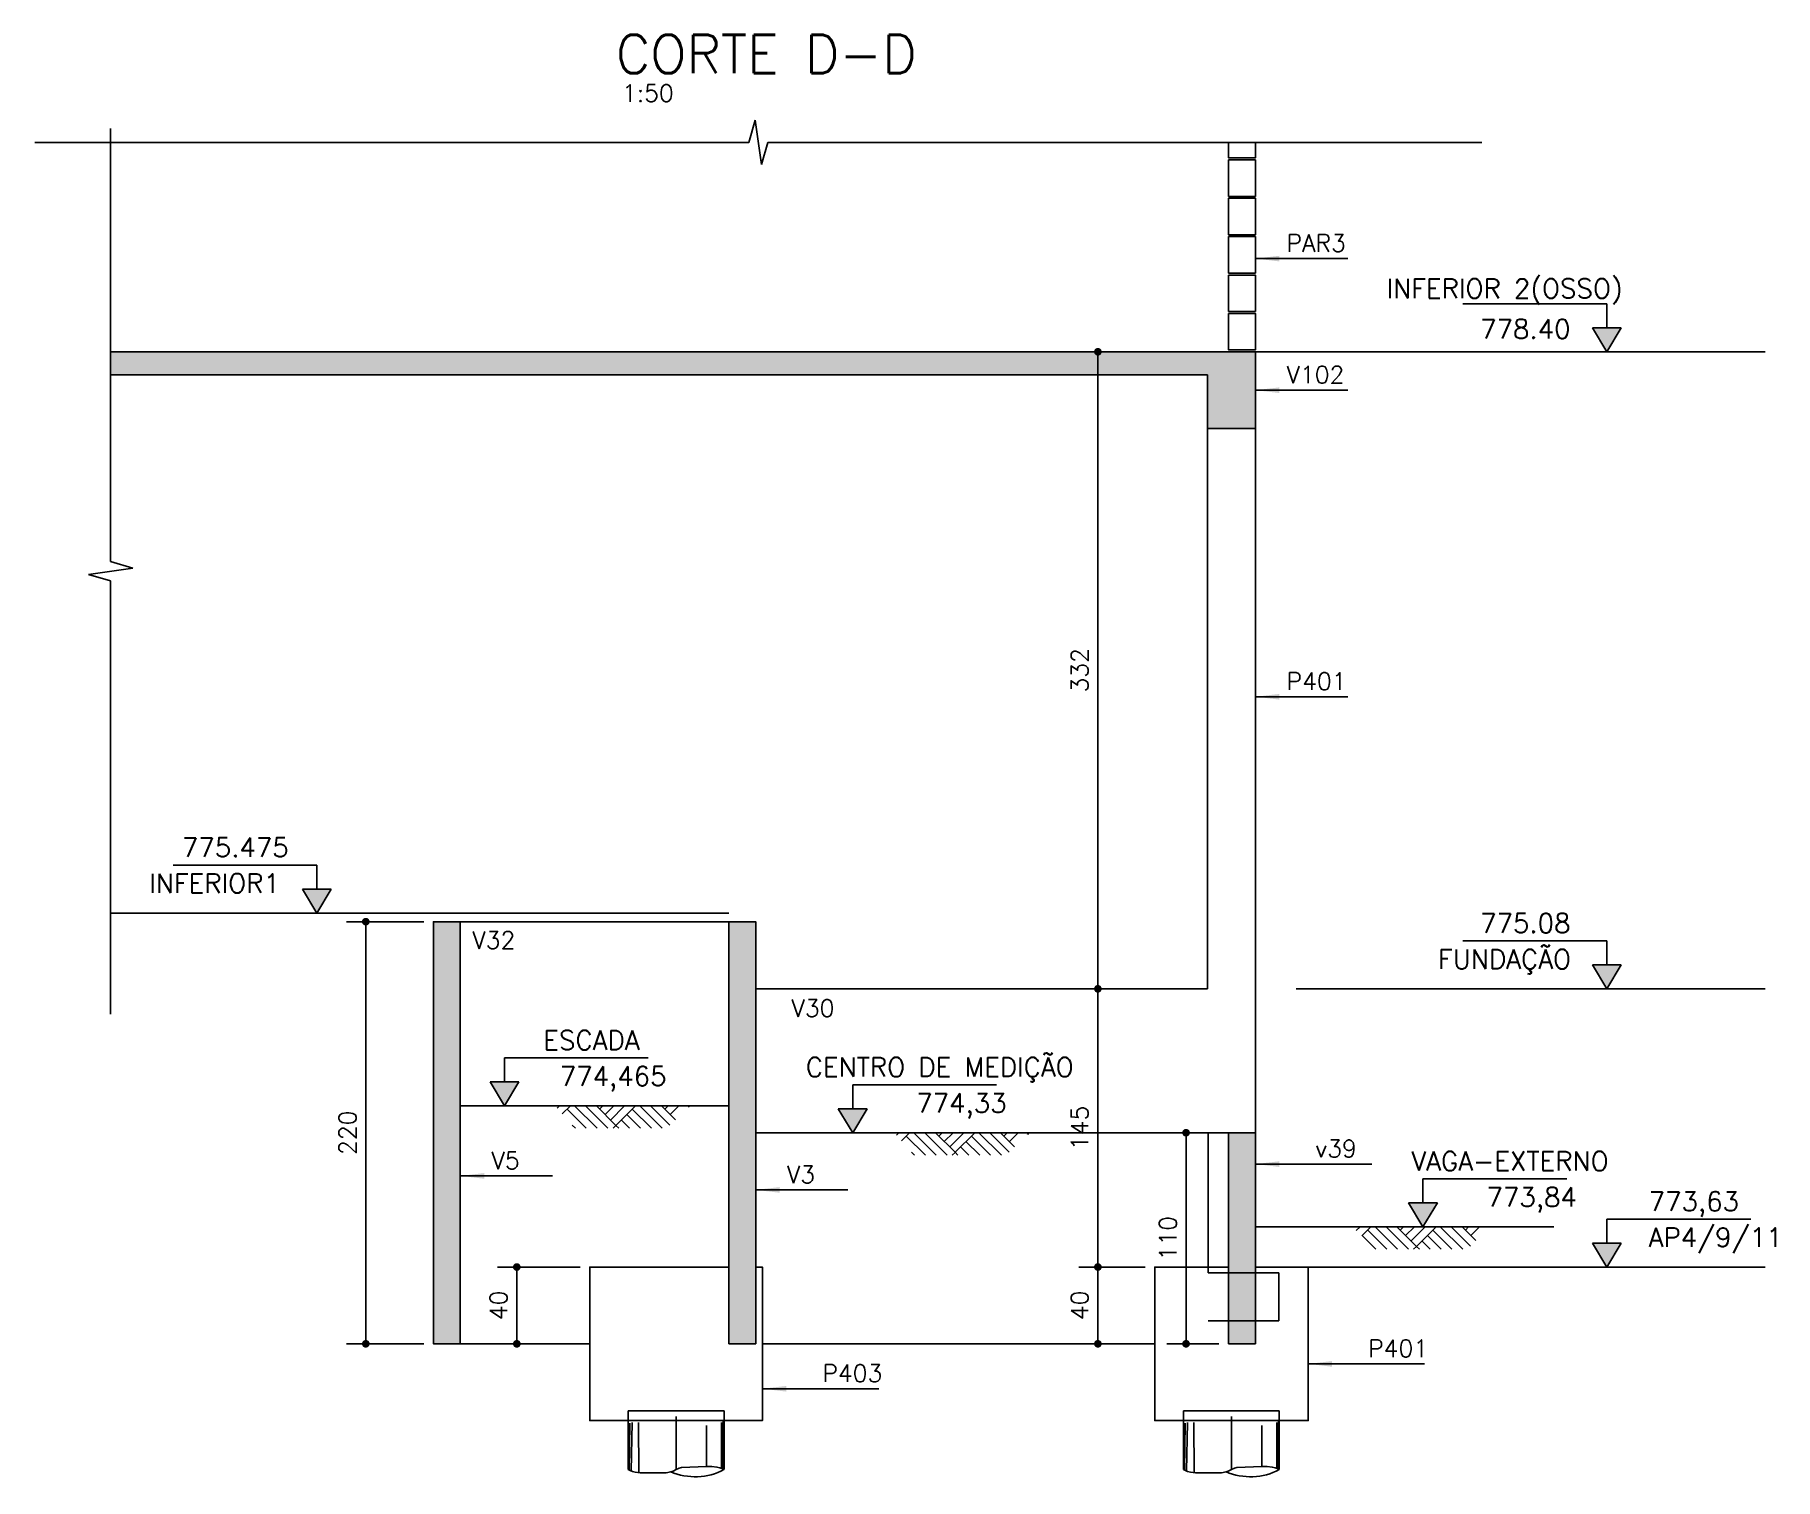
# Model space of a CAD drawing. Extents: x -39962 to 15224, y 23445 to 41277.
# Drawn here: x 12441 to 13348, y 27399 to 28151 of the extents above; entities that cross this region are included whole.
import ezdxf
from ezdxf.enums import TextEntityAlignment as Align

# ---------------------------------------------------------------- set-up
doc = ezdxf.new("R2010")
doc.units = 0
doc.layers.get('0').update_dxf_attribs({"linetype": 'CONTINUOUS'})
doc.layers.get('Defpoints').update_dxf_attribs({"linetype": 'CONTINUOUS'})
for name, color, linetype in [('COTA', 1, 'CONTINUOUS'), ('H2', 252, 'CONTINUOUS'), ('H6', 1, 'CONTINUOUS'), ('LINHA_FINA', 1, 'CONTINUOUS'), ('LINHA_NIVEL', 210, 'CONTINUOUS'), ('PENA_1', 1, 'CONTINUOUS'), ('PENA_2', 2, 'CONTINUOUS'), ('PENA_3', 3, 'CONTINUOUS'), ('T1', 2, 'CONTINUOUS'), ('T3', 4, 'CONTINUOUS'), ('TEXTO', 3, 'CONTINUOUS')]:
    doc.layers.add(name, color=color, linetype=linetype)
doc.styles.add('COTA', font='romans.shx')
doc.styles.add('TEXTO', font='romans.shx', dxfattribs={"height": 10})
doc.styles.add('Texto1', font='romans.shx', dxfattribs={"height": 9})
doc.styles.add('Texto3', font='romans.shx', dxfattribs={"height": 20})
doc.dimstyles.new('forma', dxfattribs={"dimscale": 5, "dimtxt": 1.8, "dimasz": 0.8, "dimexe": 2, "dimexo": 1, "dimgap": 1, "dimtad": 1, "dimdec": 1, "dimzin": 9, "dimdsep": 46, "dimtxsty": 'COTA', "dimblk1": 'DOT', "dimblk2": 'DOT', "dimsah": 1, "dimcen": 0, "dimdle": 1, "dimclrd": 256, "dimclre": 256, "dimclrt": 2, "dimadec": 0, "dimazin": 0, "dimtfac": 1, "dimtdec": 0, "dimtmove": 0, "dimatfit": 3, "dimfxl": 1, "dimtolj": 1, "dimtzin": 0, "dimarcsym": 0})

msp = doc.modelspace()

# ---------------------------------------------------------------- texts
at = {"layer": 'T1', "style": 'Texto1'}
for s, p in [('1:50', (12746.82, 28116.51)), ('PAR3', (13093.34, 28038.38)), ('V102', (13093.34, 27969.79)), ('P401', (13093.34, 27810.02)), ('V32', (12668.86, 27675.1)), ('V30', (12835.22, 27639.64)), ('v39', (13108.31, 27566.46)), ('V5', (12678.84, 27560.3)), ('V3', (12832.84, 27553)), ('P401', (13135.81, 27462.33)), ('P403', (12851.31, 27449.38))]:
    msp.add_text(s, height=9, dxfattribs=at).set_placement(p)
at = {"layer": 'T3', "style": 'Texto3'}
msp.add_text('CORTE D-D', height=20, dxfattribs=at).set_placement((12743.59, 28131.41))

# ---------------------------------------------------------------- blocks, each defined once
blk = doc.blocks.new('elevação')
at = {"layer": 'LINHA_FINA', "linetype": 'Continuous'}
blk.add_hatch(color=256, dxfattribs=at).paths.add_polyline_path([(1.5, 2.5), (-1.5, 2.5), (0, 0)])
at = {"layer": 'LINHA_FINA'}
for p, q in [((0, 5), (-15, 5)), ((0, 5), (0, 2.5)), ((-1.5, 2.5), (0, 0)), ((1.5, 2.5), (-1.5, 2.5)), ((0, 0), (1.5, 2.5))]:
    blk.add_line(p, q, dxfattribs=at)
at = {"layer": 'TEXTO', "linetype": 'Continuous', "style": 'TEXTO'}
for p in [(-8.5, 5.25), (-8.5, 1.5)]:
    blk.add_attdef('XXXX.XX', text='', height=2, dxfattribs=at).set_placement(p, align=Align.BOTTOM_CENTER)
blk = doc.blocks.new('ss')
at = {"layer": 'LINHA_FINA'}
blk.add_solid([(0, 0), (-2.5, -0.29), (-2.5, 0.3)], dxfattribs=at)
blk = doc.blocks.new('interrup')
at = {"layer": 'LINHA_FINA'}
for p, q in [((-1, 0), (-0.33, 2.31)), ((0.33, -2.31), (-0.33, 2.31)), ((1, 0), (0.33, -2.31))]:
    blk.add_line(p, q, dxfattribs=at)
blk = doc.blocks.new('_Dot')
at = {"color": 0, "linetype": 'ByBlock', "lineweight": -2}
blk.add_line((-0.5, 0), (-1, 0), dxfattribs=at)
at = {"color": 0, "linetype": 'ByBlock', "const_width": 0.5}
blk.add_lwpolyline([(-0.25, 0, 1), (0.25, 0, 1)], format="xyb", close=True, dxfattribs=at)
blk = doc.blocks.new('*D55')
at = {"layer": 'COTA', "lineweight": -2, "transparency": 16777216}
for p, q in [((13019.56, 27509.22), (12984.93, 27509.22)), ((12994.93, 27505.22), (12994.93, 27473.22)), ((13019.56, 27469.22), (12984.93, 27469.22))]:
    blk.add_line(p, q, dxfattribs=at)
at = {"layer": 'Defpoints', "color": 0, "transparency": 16777216}
for p in [(13024.56, 27509.22), (12994.93, 27469.22), (13024.56, 27469.22)]:
    blk.add_point(p, dxfattribs=at)
at = {"layer": 'COTA', "lineweight": -2, "transparency": 16777216, "xscale": 4, "yscale": 4, "zscale": 4}
for p, rotation in [((12994.93, 27509.22), 90), ((12994.93, 27469.22), 270)]:
    blk.add_blockref('_Dot', p, dxfattribs=dict(at, rotation=rotation))
at = {"layer": 'COTA', "color": 2, "transparency": 16777216, "insert": (12985.43, 27489.22), "char_height": 9, "attachment_point": 5, "rotation": 90, "style": 'COTA'}
blk.add_mtext('\\A1;40 ', dxfattribs=at)
blk = doc.blocks.new('*D56')
at = {"layer": 'COTA', "lineweight": -2, "transparency": 16777216}
for p, q in [((12725.06, 27509.22), (12682.01, 27509.22)), ((12692.01, 27473.22), (12692.01, 27505.22)), ((12707.43, 27469.22), (12682.01, 27469.22))]:
    blk.add_line(p, q, dxfattribs=at)
at = {"layer": 'Defpoints', "color": 0, "transparency": 16777216}
for p in [(12692.01, 27509.22), (12730.06, 27509.22), (12712.43, 27469.22)]:
    blk.add_point(p, dxfattribs=at)
at = {"layer": 'COTA', "lineweight": -2, "transparency": 16777216, "xscale": 4, "yscale": 4, "zscale": 4}
for p, rotation in [((12692.01, 27509.22), 90), ((12692.01, 27469.22), 270)]:
    blk.add_blockref('_Dot', p, dxfattribs=dict(at, rotation=rotation))
at = {"layer": 'COTA', "color": 2, "transparency": 16777216, "insert": (12682.51, 27489.22), "char_height": 9, "attachment_point": 5, "rotation": 90, "style": 'COTA'}
blk.add_mtext('\\A1;40 ', dxfattribs=at)
blk = doc.blocks.new('*D57')
at = {"layer": 'COTA', "lineweight": -2, "transparency": 16777216}
for p, q in [((13001.08, 27654.22), (12984.93, 27654.22)), ((12994.93, 27513.22), (12994.93, 27650.22)), ((13019.56, 27509.22), (12984.93, 27509.22))]:
    blk.add_line(p, q, dxfattribs=at)
at = {"layer": 'Defpoints', "color": 0, "transparency": 16777216}
for p in [(12994.93, 27654.22), (13006.08, 27654.22), (13024.56, 27509.22)]:
    blk.add_point(p, dxfattribs=at)
at = {"layer": 'COTA', "lineweight": -2, "transparency": 16777216, "xscale": 4, "yscale": 4, "zscale": 4}
for p, rotation in [((12994.93, 27654.22), 90), ((12994.93, 27509.22), 270)]:
    blk.add_blockref('_Dot', p, dxfattribs=dict(at, rotation=rotation))
at = {"layer": 'COTA', "color": 2, "transparency": 16777216, "insert": (12985.43, 27581.72), "char_height": 9, "attachment_point": 5, "rotation": 90, "style": 'COTA'}
blk.add_mtext('\\A1;145 ', dxfattribs=at)
blk = doc.blocks.new('*D58')
at = {"layer": 'COTA', "lineweight": -2, "transparency": 16777216}
for p, q in [((12994.16, 27986.22), (12984.93, 27986.22)), ((12994.93, 27658.22), (12994.93, 27982.22)), ((13011, 27654.22), (12984.93, 27654.22))]:
    blk.add_line(p, q, dxfattribs=at)
at = {"layer": 'Defpoints', "color": 0, "transparency": 16777216}
for p in [(12994.93, 27986.22), (12999.16, 27986.22), (13016, 27654.22)]:
    blk.add_point(p, dxfattribs=at)
at = {"layer": 'COTA', "lineweight": -2, "transparency": 16777216, "xscale": 4, "yscale": 4, "zscale": 4}
for p, rotation in [((12994.93, 27986.22), 90), ((12994.93, 27654.22), 270)]:
    blk.add_blockref('_Dot', p, dxfattribs=dict(at, rotation=rotation))
at = {"layer": 'COTA', "color": 2, "transparency": 16777216, "insert": (12985.43, 27820.22), "char_height": 9, "attachment_point": 5, "rotation": 90, "style": 'COTA'}
blk.add_mtext('\\A1;332 ', dxfattribs=at)
blk = doc.blocks.new('A$Cfeb4b014')
at = {"layer": 'PENA_1'}
for p, q in [((0, 29.32), (58.33, 29.32)), ((54.17, 34.32), (4.17, 34.32)), ((4.17, 34.32), (4.17, 29.08)), ((4.17, 29.08), (4.17, 3.74)), ((4.73, 3.48), (5.06, 28.02)), ((5.83, 3.01), (6.33, 28.35)), ((9.85, 2.02), (9.62, 28.24)), ((29.22, 31.38), (29.17, 3.75)), ((52.89, 4.33), (52.88, 28.35)), ((53.77, 3.93), (53.77, 29.56)), ((54.17, 29.08), (54.17, 34.32)), ((54.17, 3.75), (54.17, 29.08)), ((45.1, 5.37), (45.09, 26.7))]:
    blk.add_line(p, q, dxfattribs=at)
for points in [[(4.17, 3.74), (5.29, 3.22), (6.38, 2.81), (7.9, 2.38), (10.44, 2.03), (23.96, 2.12), (26.4, 2.63), (27.58, 3.03), (29.17, 3.75)], [(54.17, 3.75), (53.05, 4.27), (51.96, 4.68), (50.44, 5.11), (47.89, 5.46), (45.1, 5.37), (31.94, 4.86), (30.76, 4.46), (29.17, 3.75)]]:
    blk.add_lwpolyline(points, dxfattribs=at)
blk.add_arc((39.12, 32.09), 32.09, 246.63435, 297.96273, dxfattribs=at)
blk = doc.blocks.new('*D129')
at = {"layer": 'COTA', "lineweight": -2, "transparency": 16777216}
for p, q in [((13051.53, 27579.22), (13030.91, 27579.22)), ((13040.91, 27473.22), (13040.91, 27575.22)), ((13058.06, 27469.22), (13030.91, 27469.22))]:
    blk.add_line(p, q, dxfattribs=at)
at = {"layer": 'Defpoints', "color": 0, "transparency": 16777216}
for p in [(13040.91, 27579.22), (13056.53, 27579.22), (13063.06, 27469.22)]:
    blk.add_point(p, dxfattribs=at)
at = {"layer": 'COTA', "lineweight": -2, "transparency": 16777216, "xscale": 4, "yscale": 4, "zscale": 4}
for p, rotation in [((13040.91, 27579.22), 90), ((13040.91, 27469.22), 270)]:
    blk.add_blockref('_Dot', p, dxfattribs=dict(at, rotation=rotation))
at = {"layer": 'COTA', "color": 2, "transparency": 16777216, "insert": (13031.41, 27524.22), "char_height": 9, "attachment_point": 5, "rotation": 90, "style": 'COTA'}
blk.add_mtext('\\A1;110 ', dxfattribs=at)
blk = doc.blocks.new('*D130')
at = {"layer": 'COTA', "lineweight": -2, "transparency": 16777216}
for p, q in [((12643.56, 27689.22), (12603.28, 27689.22)), ((12613.28, 27473.22), (12613.28, 27685.22)), ((12643.56, 27469.22), (12603.28, 27469.22))]:
    blk.add_line(p, q, dxfattribs=at)
at = {"layer": 'Defpoints', "color": 0, "transparency": 16777216}
for p in [(12613.28, 27689.22), (12648.56, 27689.22), (12648.56, 27469.22)]:
    blk.add_point(p, dxfattribs=at)
at = {"layer": 'COTA', "lineweight": -2, "transparency": 16777216, "xscale": 4, "yscale": 4, "zscale": 4}
for p, rotation in [((12613.28, 27689.22), 90), ((12613.28, 27469.22), 270)]:
    blk.add_blockref('_Dot', p, dxfattribs=dict(at, rotation=rotation))
at = {"layer": 'COTA', "color": 2, "transparency": 16777216, "insert": (12603.78, 27579.22), "char_height": 9, "attachment_point": 5, "rotation": 90, "style": 'COTA'}
blk.add_mtext('\\A1;220 ', dxfattribs=at)

# ---------------------------------------------------------------- dimensions: what is measured, and where the dimension line sits
at = {"layer": 'COTA'}
for base, p1, p2, override, picture, middle in [((12994.93, 27986.22), (13016, 27654.22), (12999.16, 27986.22), {"dimpost": ' ', "dimtmove": 1}, '*D58', (12985.43, 27820.22)), ((12613.28, 27689.22), (12648.56, 27469.22), (12648.56, 27689.22), {"dimpost": ' '}, '*D130', (12603.78, 27579.22)), ((12994.93, 27654.22), (13024.56, 27509.22), (13006.08, 27654.22), {"dimpost": ' ', "dimtmove": 1}, '*D57', (12985.43, 27581.72)), ((13040.91, 27579.22), (13063.06, 27469.22), (13056.53, 27579.22), {"dimpost": ' '}, '*D129', (13031.41, 27524.22)), ((12692.01, 27509.22), (12712.43, 27469.22), (12730.06, 27509.22), {"dimpost": ' '}, '*D56', (12682.51, 27489.22)), ((12994.93, 27469.22), (13024.56, 27509.22), (13024.56, 27469.22), {"dimpost": ' '}, '*D55', (12985.43, 27489.22))]:
    dim = msp.add_linear_dim(base=base, p1=p1, p2=p2, angle=90, dimstyle='forma', override=override, dxfattribs=at)
    dim.commit()
    dim.dimension.update_dxf_attribs({"geometry": picture, "text_midpoint": middle})

# ---------------------------------------------------------------- hatches: boundary and pattern name
at = {"layer": 'H2'}
for points in [[(13077.06, 27986.22), (12480.23, 27986.22), (12480.23, 27974.26), (13052.06, 27974.26), (13052.06, 27946.22), (13077.06, 27946.22)], [(12662.56, 27689.22), (12648.56, 27689.22), (12648.56, 27469.22), (12662.56, 27469.22)], [(12816.56, 27469.22), (12816.56, 27689.22), (12802.56, 27689.22), (12802.56, 27469.22)], [(13077.06, 27579.22), (13063.06, 27579.22), (13063.06, 27469.22), (13077.06, 27469.22)]]:
    msp.add_hatch(color=256, dxfattribs=at).paths.add_polyline_path(points)
at = {"layer": 'H6'}
h = msp.add_hatch(dxfattribs=at)
h.set_pattern_fill('AR-PARQ1', color=256, scale=2, angle=45, style=0)
h.set_pattern_definition([(135, (-103.06, -96), (-33.941125, 0), [24, -24]), (135, (-100.232, -93.172), (-33.941125, 0), [24, -24]), (135, (-97.404, -90.343), (-33.941125, 0), [24, -24]), (135, (-94.576, -87.515), (-33.941125, 0), [24, -24]), (135, (-91.747, -84.686), (-33.941125, 0), [24, -24]), (135, (-88.919, -81.858), (-33.941125, 0), [24, -24]), (135, (-86.09, -79.03), (-33.941125, 0), [24, -24]), (45, (-120.031, -79.03), (33.941125, 0), [24, -24]), (45, (-122.86, -76.2), (33.941125, 0), [24, -24]), (45, (-125.688, -73.373), (33.941125, 0), [24, -24]), (45, (-128.517, -70.544), (33.941125, 0), [24, -24]), (45, (-131.345, -67.716), (33.941125, 0), [24, -24]), (45, (-134.173, -64.887), (33.941125, 0), [24, -24]), (45, (-137.002, -62.06), (33.941125, 0), [24, -24])])
h.paths.add_polyline_path([(12711.99, 27593.22), (12782.19, 27593.22), (12770.18, 27581.52), (12722.35, 27581.52)])
h = msp.add_hatch(dxfattribs=at)
h.set_pattern_fill('AR-PARQ1', color=256, scale=2, angle=45, style=0)
h.set_pattern_definition([(135, (73.766, -110), (-33.941125, 0), [24, -24]), (135, (76.594, -107.172), (-33.941125, 0), [24, -24]), (135, (79.423, -104.343), (-33.941125, 0), [24, -24]), (135, (82.25, -101.515), (-33.941125, 0), [24, -24]), (135, (85.08, -98.686), (-33.941125, 0), [24, -24]), (135, (87.908, -95.858), (-33.941125, 0), [24, -24]), (135, (90.736, -93.03), (-33.941125, 0), [24, -24]), (45, (56.795, -93.03), (33.941125, 0), [24, -24]), (45, (53.967, -90.2), (33.941125, 0), [24, -24]), (45, (51.138, -87.373), (33.941125, 0), [24, -24]), (45, (48.31, -84.544), (33.941125, 0), [24, -24]), (45, (45.481, -81.716), (33.941125, 0), [24, -24]), (45, (42.653, -78.887), (33.941125, 0), [24, -24]), (45, (39.825, -76.06), (33.941125, 0), [24, -24])])
h.paths.add_polyline_path([(12888.82, 27579.22), (12959.02, 27579.22), (12947.01, 27567.52), (12899.18, 27567.52)])
h = msp.add_hatch(dxfattribs=at)
h.set_pattern_fill('AR-PARQ1', color=256, scale=2, angle=45, style=0)
h.set_pattern_definition([(135, (314.297, -159), (-33.941125, 0), [24, -24]), (135, (317.125, -156.172), (-33.941125, 0), [24, -24]), (135, (319.954, -153.343), (-33.941125, 0), [24, -24]), (135, (322.782, -150.515), (-33.941125, 0), [24, -24]), (135, (325.61, -147.686), (-33.941125, 0), [24, -24]), (135, (328.44, -144.858), (-33.941125, 0), [24, -24]), (135, (331.267, -142.03), (-33.941125, 0), [24, -24]), (45, (297.326, -142.03), (33.941125, 0), [24, -24]), (45, (294.498, -139.2), (33.941125, 0), [24, -24]), (45, (291.67, -136.373), (33.941125, 0), [24, -24]), (45, (288.84, -133.544), (33.941125, 0), [24, -24]), (45, (286.012, -130.716), (33.941125, 0), [24, -24]), (45, (283.184, -127.887), (33.941125, 0), [24, -24]), (45, (280.356, -125.06), (33.941125, 0), [24, -24])])
h.paths.add_polyline_path([(13127.52, 27530.22), (13198.86, 27530.22), (13187.54, 27518.52), (13139.71, 27518.52)])

# ---------------------------------------------------------------- linework, layer by layer
at = {"layer": 'COTA'}
for p, q in [((13052.45, 27579.22), (13052.45, 27506.22)), ((13052.45, 27506.22), (13089.2, 27506.22)), ((13089.2, 27506.22), (13089.2, 27481.22)), ((13089.2, 27481.22), (13052.45, 27481.22))]:
    msp.add_line(p, q, dxfattribs=at)
at = {"layer": 'LINHA_FINA'}
for p, q in [((12480.23, 27876.85), (12480.23, 28102.65)), ((12440.73, 28095.36), (12812.9, 28095.36)), ((12822.9, 28095.36), (13195.06, 28095.36)), ((13125.15, 28034.81), (13077.06, 28034.81)), ((13125.15, 27966.22), (13077.06, 27966.22)), ((12480.23, 27641.04), (12480.23, 27866.85)), ((13125.15, 27806.45), (13077.06, 27806.45)), ((12710.65, 27556.74), (12662.56, 27556.74)), ((13137.68, 27562.89), (13077.06, 27562.89)), ((12864.65, 27549.44), (12816.56, 27549.44)), ((13165.18, 27458.76), (13104.56, 27458.76)), ((12880.68, 27445.81), (12820.06, 27445.81))]:
    msp.add_line(p, q, dxfattribs=at)
at = {"layer": 'LINHA_NIVEL'}
for p, q in [((12718.11, 27986.22), (13342.86, 27986.22)), ((12480.23, 27693.72), (12802.56, 27693.72)), ((13098.29, 27654.22), (13342.86, 27654.22)), ((12662.56, 27593.22), (12802.56, 27593.22)), ((12816.56, 27579.22), (13063.06, 27579.22)), ((13077.06, 27530.22), (13232.6, 27530.22)), ((13104.56, 27509.22), (13342.86, 27509.22))]:
    msp.add_line(p, q, dxfattribs=at)
at = {"layer": 'PENA_1'}
for p, q in [((13052.06, 27654.22), (13052.06, 27946.22)), ((13077.06, 27509.22), (13077.06, 27946.22)), ((12662.56, 27509.22), (12662.56, 27689.22)), ((13052.06, 27654.22), (12816.56, 27654.22)), ((12820.06, 27469.22), (13024.56, 27469.22))]:
    msp.add_line(p, q, dxfattribs=at)
msp.add_lwpolyline([(13077.06, 28095.36), (13077.06, 28087.22), (13063.06, 28087.22), (13063.06, 28095.36)], dxfattribs=at)
for points in [[(13063.06, 28086.22), (13077.06, 28086.22), (13077.06, 28067.22), (13063.06, 28067.22)], [(13063.06, 28066.22), (13077.06, 28066.22), (13077.06, 28047.22), (13063.06, 28047.22)], [(13063.06, 28046.22), (13077.06, 28046.22), (13077.06, 28027.22), (13063.06, 28027.22)], [(13063.06, 28026.22), (13077.06, 28026.22), (13077.06, 28007.22), (13063.06, 28007.22)], [(13063.06, 28006.22), (13077.06, 28006.22), (13077.06, 27987.22), (13063.06, 27987.22)]]:
    msp.add_lwpolyline(points, close=True, dxfattribs=at)
at = {"layer": 'PENA_2'}
for points in [[(12816.56, 27509.22), (12820.06, 27509.22), (12820.06, 27429.22), (12730.06, 27429.22), (12730.06, 27509.22), (12802.56, 27509.22)], [(13077.06, 27509.22), (13104.56, 27509.22), (13104.56, 27429.22), (13024.56, 27429.22), (13024.56, 27509.22), (13063.06, 27509.22)]]:
    msp.add_lwpolyline(points, dxfattribs=at)
at = {"layer": 'PENA_3'}
for p, q in [((13077.06, 27986.22), (12480.23, 27986.22)), ((13052.06, 27974.26), (12480.23, 27974.26)), ((12802.56, 27689.22), (12662.56, 27689.22)), ((12662.56, 27469.22), (12730.06, 27469.22))]:
    msp.add_line(p, q, dxfattribs=at)
for points in [[(13052.06, 27986.22), (13077.06, 27986.22), (13077.06, 27946.22), (13052.06, 27946.22), (13052.06, 27974.26)], [(12662.56, 27689.22), (12648.56, 27689.22), (12648.56, 27469.22), (12662.56, 27469.22), (12662.56, 27689.22)], [(12816.56, 27469.22), (12816.56, 27689.22), (12802.56, 27689.22), (12802.56, 27469.22), (12816.56, 27469.22)], [(13077.06, 27579.22), (13063.06, 27579.22), (13063.06, 27469.22), (13077.06, 27469.22), (13077.06, 27579.22)]]:
    msp.add_lwpolyline(points, dxfattribs=at)

# ---------------------------------------------------------------- block references
at = {"layer": 'LINHA_FINA', "xscale": 5, "yscale": 5, "zscale": 5}
msp.add_blockref('interrup', (12817.9, 28095.36), dxfattribs=at)
at = {"layer": 'LINHA_FINA', "xscale": 5, "yscale": 5, "zscale": 5, "rotation": 90}
msp.add_blockref('interrup', (12480.23, 27871.85), dxfattribs=at)
at = {"layer": 'PENA_1', "xscale": 5, "yscale": 5, "zscale": 5, "rotation": 180}
for p in [(13077.06, 28034.81), (13077.06, 27966.22), (13077.06, 27806.45), (13077.06, 27562.89), (12662.56, 27556.74), (12816.56, 27549.44), (13104.56, 27458.76), (12820.06, 27445.81)]:
    msp.add_blockref('ss', p, dxfattribs=at)
at = {"layer": 'PENA_1'}
for p in [(12745.85, 27399.9), (13035.35, 27399.9)]:
    msp.add_blockref('A$Cfeb4b014', p, dxfattribs=at)
at = {"layer": 'PENA_2'}
ref = msp.add_blockref('elevação', (13260.27, 27986.22), dxfattribs=dict(at, xscale=5, yscale=5, zscale=5))
ref.add_attrib('XXXX.XX', '778.40', dxfattribs={"layer": 'TEXTO', "linetype": 'Continuous', "height": 10, "style": 'TEXTO'}).set_placement((13217.77, 27990.12), align=Align.BOTTOM_CENTER)
ref.add_attrib('XXXX.XX', 'INFERIOR 2(OSSO)', dxfattribs={"layer": 'TEXTO', "linetype": 'Continuous', "height": 10, "style": 'TEXTO'}).set_placement((13206.92, 28011.22), align=Align.BOTTOM_CENTER)
ref = msp.add_blockref('elevação', (12587.77, 27693.72), dxfattribs=dict(at, xscale=5, yscale=5, zscale=5))
ref.add_attrib('XXXX.XX', '775.475', dxfattribs={"layer": 'TEXTO', "linetype": 'Continuous', "height": 10, "style": 'TEXTO'}).set_placement((12545.27, 27719.97), align=Align.BOTTOM_CENTER)
ref.add_attrib('XXXX.XX', 'INFERIOR1', dxfattribs={"layer": 'TEXTO', "linetype": 'Continuous', "height": 10, "style": 'TEXTO'}).set_placement((12534.42, 27701.22), align=Align.BOTTOM_CENTER)
ref = msp.add_blockref('elevação', (13260.27, 27654.22), dxfattribs=dict(at, xscale=5, yscale=5, zscale=5))
ref.add_attrib('XXXX.XX', '775.08', dxfattribs={"layer": 'TEXTO', "linetype": 'Continuous', "height": 10, "style": 'TEXTO'}).set_placement((13217.77, 27680.47), align=Align.BOTTOM_CENTER)
ref.add_attrib('XXXX.XX', 'FUNDAÇÃO', dxfattribs={"layer": 'TEXTO', "linetype": 'Continuous', "height": 10, "style": 'TEXTO'}).set_placement((13206.92, 27661.72), align=Align.BOTTOM_CENTER)
ref = msp.add_blockref('elevação', (12685.54, 27593.22), dxfattribs=dict(at, xscale=-5, yscale=5, zscale=5))
ref.add_attrib('XXXX.XX', 'ESCADA', dxfattribs={"layer": 'TEXTO', "linetype": 'Continuous', "height": 10, "style": 'TEXTO'}).set_placement((12730.9, 27619.47), align=Align.BOTTOM_CENTER)
ref.add_attrib('XXXX.XX', '774,465', dxfattribs={"layer": 'TEXTO', "linetype": 'Continuous', "height": 10, "style": 'TEXTO'}).set_placement((12742.22, 27600.72), align=Align.BOTTOM_CENTER)
ref = msp.add_blockref('elevação', (12867.12, 27579.22), dxfattribs=dict(at, xscale=-5, yscale=5, zscale=5))
ref.add_attrib('XXXX.XX', 'CENTRO DE MEDIÇÃO', dxfattribs={"layer": 'TEXTO', "linetype": 'Continuous', "height": 10, "style": 'TEXTO'}).set_placement((12912.48, 27605.47), align=Align.BOTTOM_CENTER)
ref.add_attrib('XXXX.XX', '774,33', dxfattribs={"layer": 'TEXTO', "linetype": 'Continuous', "height": 10, "style": 'TEXTO'}).set_placement((12923.8, 27586.72), align=Align.BOTTOM_CENTER)
ref = msp.add_blockref('elevação', (13164.41, 27530.22), dxfattribs=dict(at, xscale=-5, yscale=5, zscale=5))
ref.add_attrib('XXXX.XX', 'VAGA-EXTERNO', dxfattribs={"layer": 'TEXTO', "linetype": 'Continuous', "height": 10, "style": 'TEXTO'}).set_placement((13209.77, 27556.47), align=Align.BOTTOM_CENTER)
ref.add_attrib('XXXX.XX', '773,84', dxfattribs={"layer": 'TEXTO', "linetype": 'Continuous', "height": 10, "style": 'TEXTO'}).set_placement((13221.09, 27537.72), align=Align.BOTTOM_CENTER)
ref = msp.add_blockref('elevação', (13260.27, 27509.22), dxfattribs=dict(at, xscale=-5, yscale=5, zscale=5))
ref.add_attrib('XXXX.XX', '773,63', dxfattribs={"layer": 'TEXTO', "linetype": 'Continuous', "height": 10, "style": 'TEXTO'}).set_placement((13305.63, 27535.47), align=Align.BOTTOM_CENTER)
ref.add_attrib('XXXX.XX', 'AP4/9/11', dxfattribs={"layer": 'TEXTO', "linetype": 'Continuous', "height": 10, "style": 'TEXTO'}).set_placement((13316.95, 27516.72), align=Align.BOTTOM_CENTER)

msp.set_redraw_order([(e.dxf.handle, doc.entitydb.next_handle()) for e in msp.query("TEXT MTEXT ATTDEF DIMENSION ARC_DIMENSION")])  # texts and dimensions are drawn at this point

doc.saveas('drawing.dxf')
